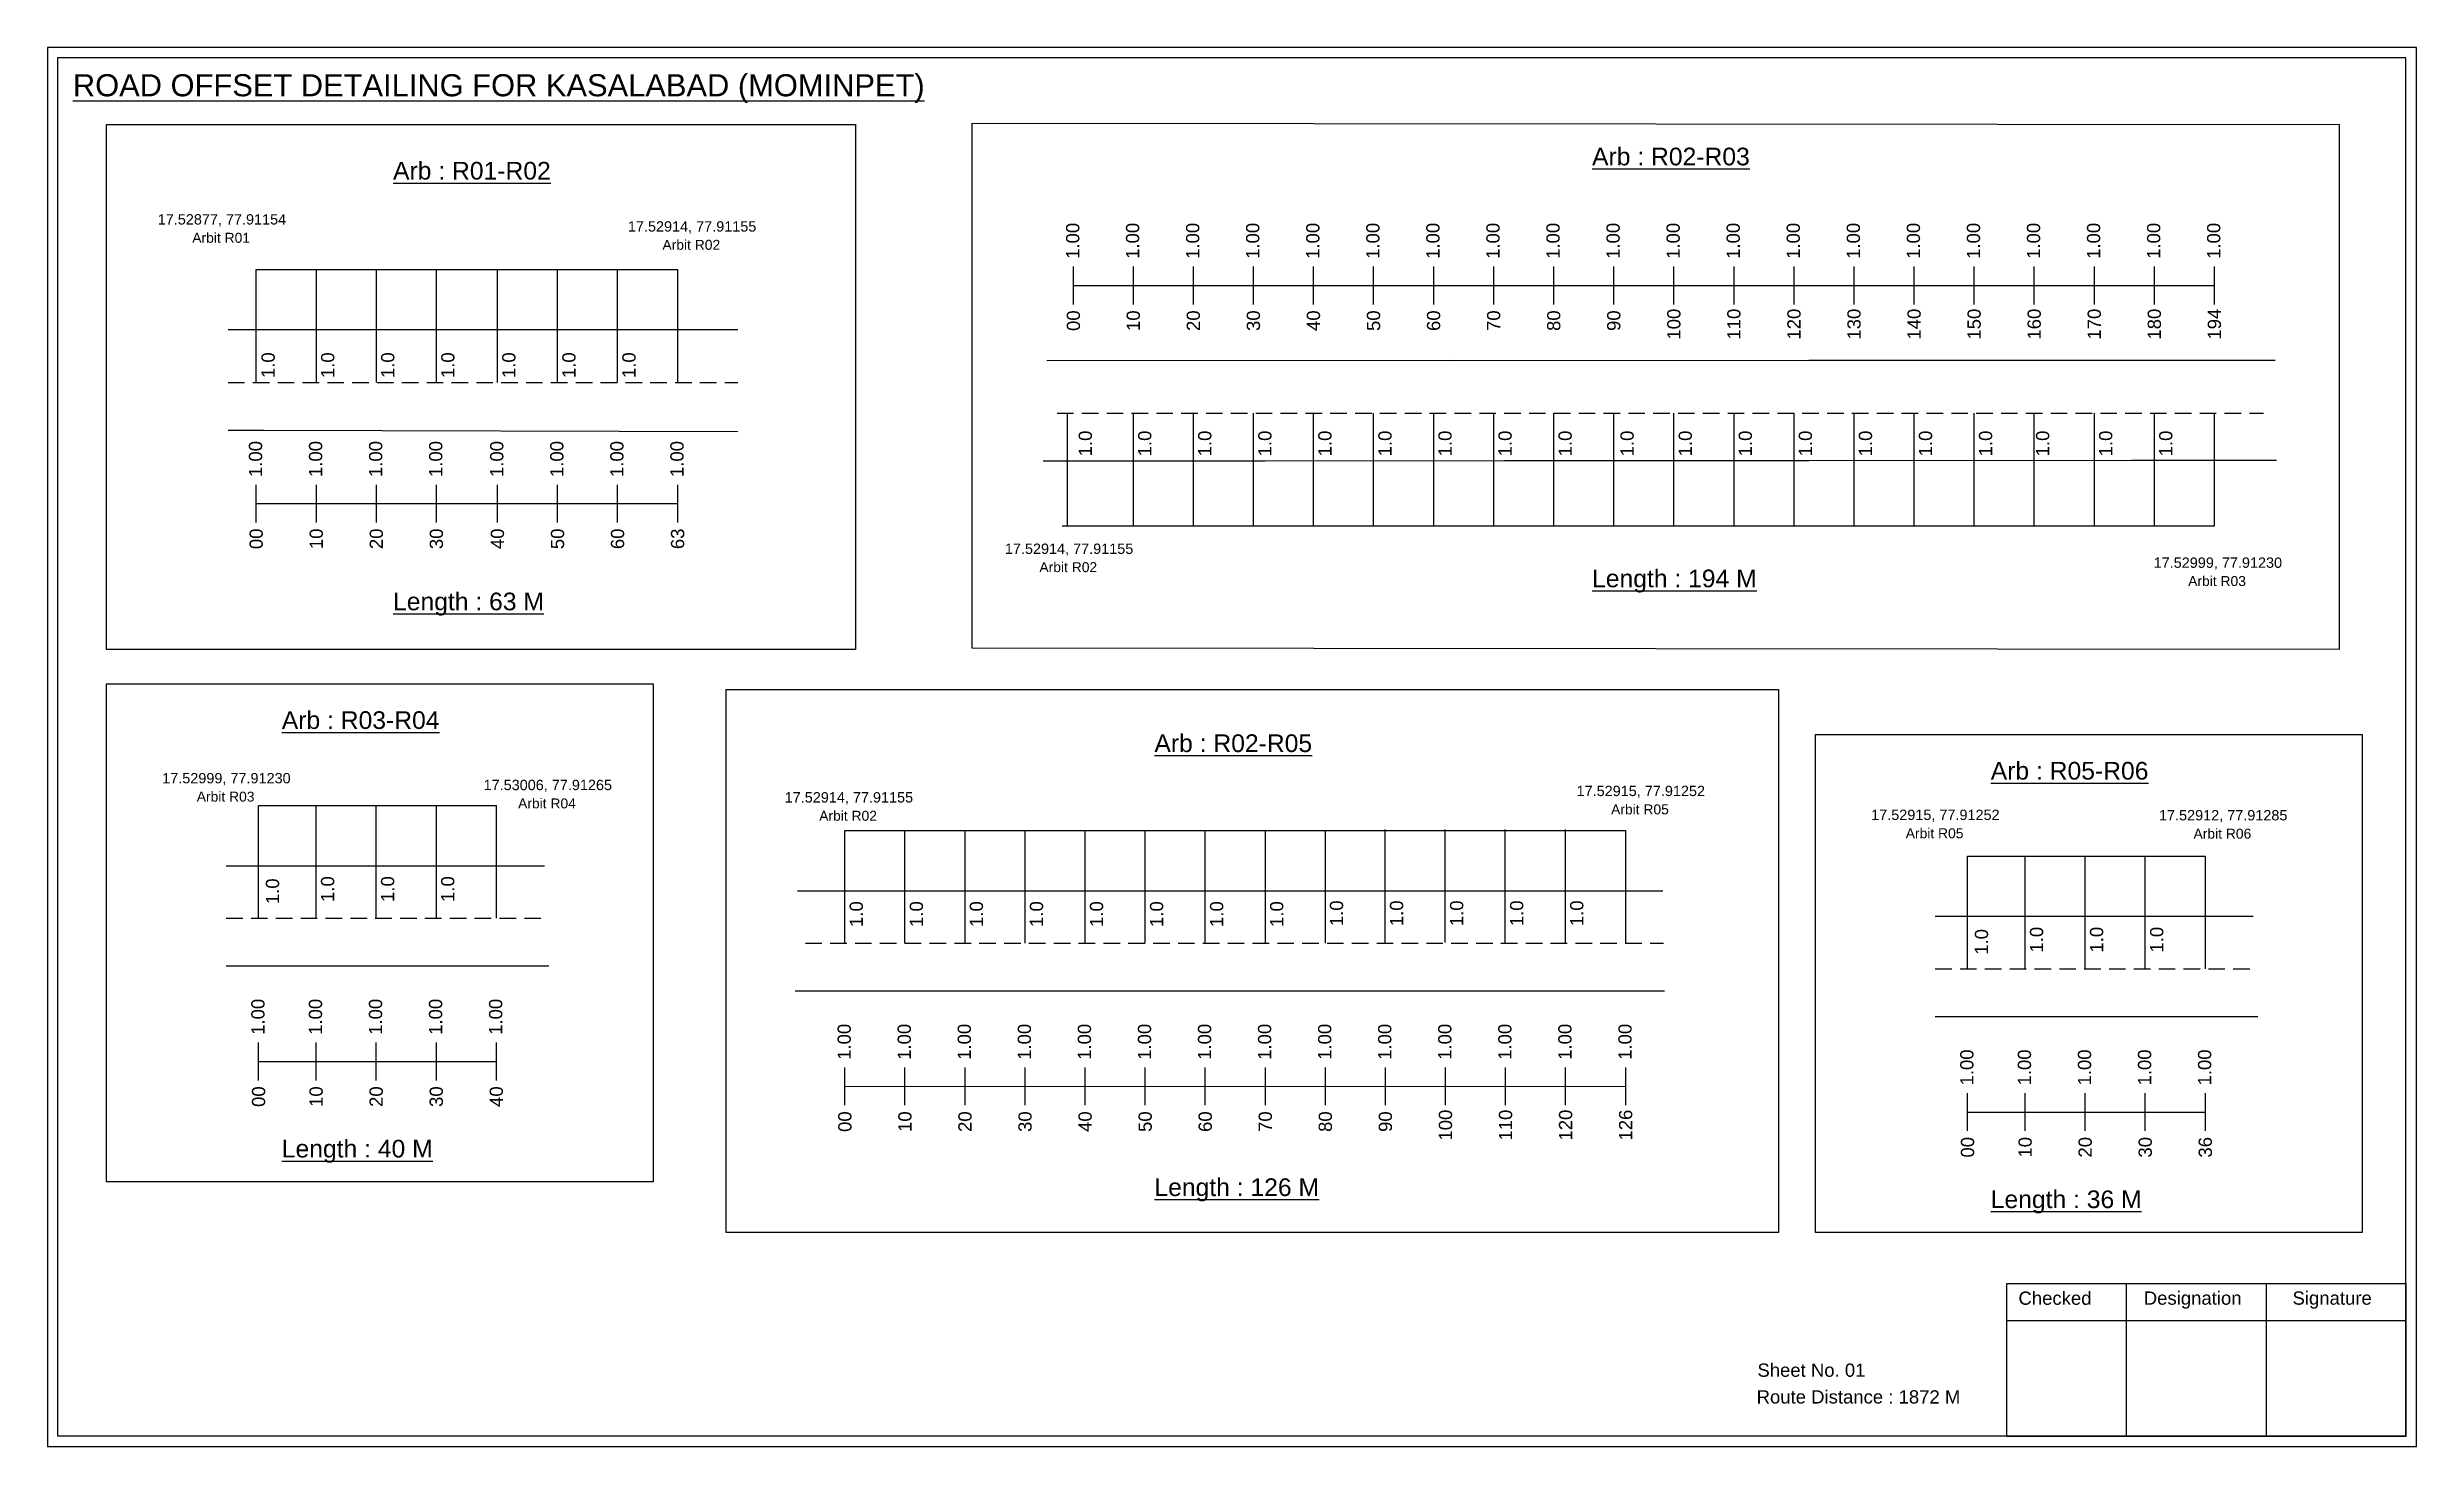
# Model space of a CAD drawing. Header units: inches. Extents: x 657 to 4707, y 164 to 1513.
# Drawn here: x 1299 to 1835, y 164 to 481 of the extents above; entities that cross this region are included whole.
import ezdxf

# ---------------------------------------------------------------- set-up
doc = ezdxf.new("R2010")
doc.units = ezdxf.units.IN
doc.header["$MEASUREMENT"] = 0
doc.linetypes.add('DASHED2', pattern=[0.375, 0.25, -0.125])
for name, color, linetype in [('PDF_Geometry', 7, 'Continuous'), ('PDF_Text', 5, 'Continuous'), ('pipe', 5, 'Continuous')]:
    doc.layers.add(name, color=color, linetype=linetype)
doc.styles.add('PDF Arial', font='arial.ttf')
doc.styles.get("Standard").update_dxf_attribs({"font": 'arial.ttf'})

msp = doc.modelspace()

# ---------------------------------------------------------------- texts
at = {"color": 242, "true_color": 0xcd2027}
for s, height, p in [('%%UROAD OFFSET DETAILING FOR KASALABAD (MOMINPET)', 5, (1304.31, 469.56)), ('%%UArb : R02-R03', 4, (1648.3, 453.93)), ('%%UArb : R01-R02', 4, (1376.8, 450.72)), ('%%ULength : 194 M', 4, (1648.3, 358.43)), ('%%ULength : 63 M', 4, (1376.8, 353.22)), ('%%UArb : R03-R04', 4, (1351.61, 326.36)), ('%%UArb : R02-R05', 4, (1549.2, 321.13)), ('%%UArb : R05-R06', 4, (1738.57, 314.9)), ('%%ULength : 40 M', 4, (1351.61, 229.36)), ('%%ULength : 126 M', 4, (1549.2, 220.63)), ('%%ULength : 36 M', 4, (1738.57, 217.9))]:
    msp.add_text(s, height=height, dxfattribs=at).set_placement(p)
at = {"color": 5}
for s, height, p in [('17.52877, 77.91154', 2.34, (1323.52, 440.54)), ('17.52914, 77.91155', 2.34, (1429.98, 438.94)), ('Arbit R01', 2.246, (1331.34, 436.41)), ('Arbit R02', 2.246, (1437.8, 434.82)), ('17.52914, 77.91155', 2.34, (1515.34, 365.98)), ('17.52999, 77.91230', 2.34, (1775.46, 362.83)), ('Arbit R02', 2.246, (1523.16, 361.86)), ('Arbit R03', 2.246, (1783.28, 358.71)), ('17.52999, 77.91230', 2.34, (1324.53, 314.05)), ('Arbit R03', 2.246, (1332.35, 309.92)), ('17.53006, 77.91265', 2.34, (1397.3, 312.51)), ('17.52914, 77.91155', 2.34, (1465.48, 309.71)), ('17.52915, 77.91252', 2.34, (1644.79, 311.16)), ('Arbit R04', 2.246, (1405.12, 308.38)), ('Arbit R02', 2.246, (1473.3, 305.58)), ('Arbit R05', 2.246, (1652.61, 307.03)), ('17.52915, 77.91252', 2.34, (1711.5, 305.75)), ('17.52912, 77.91285', 2.34, (1776.67, 305.66)), ('Arbit R05', 2.246, (1719.32, 301.62)), ('Arbit R06', 2.246, (1784.49, 301.53))]:
    msp.add_text(s, height=height, dxfattribs=at).set_placement(p)
at = {"color": 217, "true_color": 0x93278f}
for s, p in [('1.00', (1532.2, 432.76)), ('1.00', (1545.76, 432.76)), ('1.00', (1559.36, 432.76)), ('1.00', (1572.96, 432.76)), ('1.00', (1586.56, 432.76)), ('1.00', (1600.16, 432.76)), ('1.00', (1613.76, 432.76)), ('1.00', (1627.36, 432.76)), ('1.00', (1640.96, 432.76)), ('1.00', (1654.56, 432.76)), ('1.00', (1668.16, 432.76)), ('1.00', (1681.76, 432.76)), ('1.00', (1695.36, 432.76)), ('1.00', (1708.96, 432.76)), ('1.00', (1722.56, 432.76)), ('1.00', (1736.16, 432.76)), ('1.00', (1749.76, 432.76)), ('1.00', (1763.36, 432.76)), ('1.00', (1776.96, 432.76)), ('1.00', (1790.56, 432.76)), ('00', (1532.35, 416.44)), ('10', (1545.91, 416.44)), ('20', (1559.51, 416.44)), ('30', (1573.11, 416.44)), ('40', (1586.71, 416.44)), ('50', (1600.31, 416.44)), ('60', (1613.91, 416.44)), ('70', (1627.51, 416.44)), ('80', (1641.11, 416.44)), ('90', (1654.71, 416.44)), ('100', (1668.31, 414.49)), ('110', (1681.91, 414.49)), ('120', (1695.51, 414.49)), ('130', (1709.11, 414.49)), ('140', (1722.71, 414.49)), ('150', (1736.31, 414.49)), ('160', (1749.91, 414.49)), ('170', (1763.51, 414.49)), ('180', (1777.11, 414.49)), ('194', (1790.71, 414.49)), ('1.00', (1347.16, 383.38)), ('1.00', (1360.76, 383.38)), ('1.00', (1374.36, 383.38)), ('1.00', (1387.96, 383.38)), ('1.00', (1401.78, 383.38)), ('1.00', (1415.38, 383.38)), ('1.00', (1428.98, 383.38)), ('1.00', (1442.58, 383.38)), ('00', (1347.31, 367.06)), ('10', (1360.91, 367.06)), ('20', (1374.51, 367.06)), ('30', (1388.11, 367.06)), ('40', (1401.93, 367.06)), ('50', (1415.53, 367.06)), ('60', (1429.13, 367.06)), ('63', (1442.73, 367.06)), ('1.00', (1347.7, 257.12)), ('1.00', (1360.73, 257.12)), ('1.00', (1374.33, 257.12)), ('1.00', (1387.93, 257.12)), ('1.00', (1401.53, 257.12)), ('1.00', (1480.45, 251.46)), ('1.00', (1494.05, 251.46)), ('1.00', (1507.65, 251.46)), ('1.00', (1521.25, 251.46)), ('1.00', (1534.85, 251.46)), ('1.00', (1548.45, 251.46)), ('1.00', (1562.05, 251.46)), ('1.00', (1575.65, 251.46)), ('1.00', (1589.25, 251.46)), ('1.00', (1602.85, 251.46)), ('1.00', (1616.45, 251.46)), ('1.00', (1630.05, 251.46)), ('1.00', (1643.65, 251.46)), ('1.00', (1657.25, 251.46)), ('1.00', (1734.66, 245.66)), ('1.00', (1747.7, 245.66)), ('1.00', (1761.3, 245.66)), ('1.00', (1774.9, 245.66)), ('1.00', (1788.5, 245.66)), ('00', (1347.85, 240.8)), ('10', (1360.88, 240.8)), ('20', (1374.48, 240.8)), ('30', (1388.08, 240.8)), ('40', (1401.68, 240.8)), ('00', (1480.6, 235.14)), ('10', (1494.2, 235.14)), ('20', (1507.8, 235.14)), ('30', (1521.4, 235.14)), ('40', (1535, 235.14)), ('50', (1548.6, 235.14)), ('60', (1562.2, 235.14)), ('70', (1575.8, 235.14)), ('80', (1589.4, 235.14)), ('90', (1603, 235.14)), ('100', (1616.6, 233.19)), ('110', (1630.2, 233.19)), ('120', (1643.8, 233.19)), ('126', (1657.4, 233.19)), ('00', (1734.81, 229.34)), ('10', (1747.85, 229.34)), ('20', (1761.45, 229.34)), ('30', (1775.05, 229.34)), ('36', (1788.65, 229.34))]:
    msp.add_text(s, height=3, rotation=90, dxfattribs=at).set_placement(p)
for p in [(1350.01, 405.78), (1363.5, 405.78), (1377.1, 405.78), (1390.7, 405.78), (1404.52, 405.78), (1418.12, 405.78), (1431.72, 405.78), (1535.05, 388.06), (1548.5, 388.06), (1562.1, 388.06), (1575.7, 388.06), (1589.3, 388.06), (1602.9, 388.06), (1616.5, 388.06), (1630.1, 388.06), (1643.7, 388.06), (1657.73, 388.06), (1670.9, 388.06), (1684.5, 388.06), (1698.1, 388.06), (1711.7, 388.06), (1725.3, 388.06), (1738.9, 388.06), (1751.82, 388.06), (1766.1, 388.06), (1779.7, 388.06), (1351, 286.7), (1363.47, 287.2), (1377.07, 287.2), (1390.67, 287.2), (1483.19, 281.54), (1496.79, 281.54), (1510.39, 281.54), (1523.99, 281.54), (1537.59, 281.54), (1551.19, 281.54), (1564.79, 281.54), (1578.39, 281.54), (1591.93, 281.72), (1605.53, 281.72), (1619.13, 281.72), (1632.73, 281.72), (1646.33, 281.72), (1737.97, 275.24), (1750.44, 275.74), (1764.04, 275.74), (1777.64, 275.74)]:
    msp.add_text('1.0', height=3, rotation=90).set_placement(p)
for s, p in [('Sheet No. 01', (1685.74, 179.72)), ('Route Distance : 1872 M', (1685.56, 173.67))]:
    msp.add_text(s, height=3).set_placement(p)
at = {"layer": 'PDF_Text', "color": 7, "attachment_point": 7, "style": 'PDF Arial'}
for s, insert, char_height in [('Checked', (1744.85, 195.97), 3.001), ('Designation', (1773.23, 195.13), 3.0006), ('Signature', (1806.91, 195.13), 3.001)]:
    msp.add_mtext(s, dxfattribs=dict(at, insert=insert, char_height=char_height))

# ---------------------------------------------------------------- linework, layer by layer
at = {"color": 5}
for p, q in [((1345.84, 430.32), (1441.25, 430.32)), ((1528.35, 372.32), (1789.24, 372.32)), ((1346.37, 309.06), (1400.21, 309.06)), ((1479.12, 303.4), (1655.92, 303.4)), ((1733.34, 297.6), (1787.17, 297.6))]:
    msp.add_line(p, q, dxfattribs=at)
for p, q in [((1345.84, 404.78), (1345.84, 430.32)), ((1359.44, 404.78), (1359.44, 430.32)), ((1373.04, 404.78), (1373.04, 430.32)), ((1386.64, 404.78), (1386.64, 430.32)), ((1400.45, 404.78), (1400.45, 430.32)), ((1414.05, 404.78), (1414.05, 430.32)), ((1427.65, 404.78), (1427.65, 430.32)), ((1441.25, 404.78), (1441.25, 430.32)), ((1454.85, 416.67), (1339.43, 416.67)), ((1615.8, 409.74), (1524.86, 409.7)), ((1615.8, 409.74), (1697.37, 409.82)), ((1697.37, 409.82), (1802.97, 409.86)), ((1529.55, 372.32), (1529.55, 397.86)), ((1544.44, 372.32), (1544.44, 397.86)), ((1558.04, 372.32), (1558.04, 397.86)), ((1571.64, 372.32), (1571.64, 397.86)), ((1585.24, 372.32), (1585.24, 397.86)), ((1598.84, 372.32), (1598.84, 397.86)), ((1612.44, 372.32), (1612.44, 397.86)), ((1626.04, 372.32), (1626.04, 397.86)), ((1639.64, 372.32), (1639.64, 397.86)), ((1653.24, 372.32), (1653.24, 397.86)), ((1666.84, 372.32), (1666.84, 397.86)), ((1680.44, 372.32), (1680.44, 397.86)), ((1694.04, 372.32), (1694.04, 397.86)), ((1707.64, 372.32), (1707.64, 397.86)), ((1721.24, 372.32), (1721.24, 397.86)), ((1734.84, 372.32), (1734.84, 397.86)), ((1748.44, 372.32), (1748.44, 397.86)), ((1762.04, 372.32), (1762.04, 397.86)), ((1775.64, 372.32), (1775.64, 397.86)), ((1789.24, 372.32), (1789.24, 397.86)), ((1339.43, 393.98), (1347.48, 393.98)), ((1347.48, 393.98), (1454.85, 393.68)), ((1523.98, 387.06), (1574.26, 387.06)), ((1570.71, 387.06), (1628.46, 387.09)), ((1628.46, 387.09), (1697.37, 387.13)), ((1697.37, 387.13), (1770.41, 387.18)), ((1770.41, 387.18), (1803.28, 387.21)), ((1346.37, 283.52), (1346.37, 309.06)), ((1359.41, 283.52), (1359.41, 309.06)), ((1373.01, 283.52), (1373.01, 309.06)), ((1386.61, 283.52), (1386.61, 309.06)), ((1400.21, 283.52), (1400.21, 309.06)), ((1479.12, 277.86), (1479.12, 303.4)), ((1492.72, 277.86), (1492.72, 303.4)), ((1506.32, 277.86), (1506.32, 303.4)), ((1519.92, 277.86), (1519.92, 303.4)), ((1533.52, 277.86), (1533.52, 303.4)), ((1547.12, 277.86), (1547.12, 303.4)), ((1560.72, 277.86), (1560.72, 303.4)), ((1574.32, 277.86), (1574.32, 303.4)), ((1587.92, 277.86), (1587.92, 303.4)), ((1601.46, 278.05), (1601.46, 303.58)), ((1615.06, 278.05), (1615.06, 303.58)), ((1628.66, 278.05), (1628.66, 303.58)), ((1642.26, 278.05), (1642.26, 303.58)), ((1655.92, 277.86), (1655.92, 303.4)), ((1339.03, 295.41), (1411.06, 295.41)), ((1733.34, 272.07), (1733.34, 297.6)), ((1746.37, 272.07), (1746.37, 297.6)), ((1759.97, 272.07), (1759.97, 297.6)), ((1773.57, 272.07), (1773.57, 297.6)), ((1787.17, 272.07), (1787.17, 297.6)), ((1468.42, 289.75), (1664.3, 289.75)), ((1725.99, 283.95), (1798.02, 283.95)), ((1339.03, 272.72), (1412.06, 272.72)), ((1467.88, 267.06), (1664.72, 267.1)), ((1725.99, 261.26), (1799.02, 261.26))]:
    msp.add_line(p, q)
at = {"color": 217, "true_color": 0x93278f}
for p, q in [((1530.87, 422.47), (1530.87, 431.02)), ((1544.44, 422.47), (1544.44, 431.02)), ((1558.04, 422.47), (1558.04, 431.02)), ((1571.64, 422.47), (1571.64, 431.02)), ((1585.24, 422.47), (1585.24, 431.02)), ((1598.84, 422.47), (1598.84, 431.02)), ((1612.44, 422.47), (1612.44, 431.02)), ((1626.04, 422.47), (1626.04, 431.02)), ((1639.64, 422.47), (1639.64, 431.02)), ((1653.24, 422.47), (1653.24, 431.02)), ((1666.84, 422.47), (1666.84, 431.02)), ((1680.44, 422.47), (1680.44, 431.02)), ((1694.04, 422.47), (1694.04, 431.02)), ((1707.64, 422.47), (1707.64, 431.02)), ((1721.24, 422.47), (1721.24, 431.02)), ((1734.84, 422.47), (1734.84, 431.02)), ((1748.44, 422.47), (1748.44, 431.02)), ((1762.04, 422.47), (1762.04, 431.02)), ((1775.64, 422.47), (1775.64, 431.02)), ((1789.24, 422.47), (1789.24, 431.02)), ((1530.87, 426.74), (1789.24, 426.74)), ((1345.84, 373.09), (1345.84, 381.65)), ((1359.44, 373.09), (1359.44, 381.65)), ((1373.04, 373.09), (1373.04, 381.65)), ((1386.64, 373.09), (1386.64, 381.65)), ((1400.45, 373.09), (1400.45, 381.65)), ((1414.05, 373.09), (1414.05, 381.65)), ((1427.65, 373.09), (1427.65, 381.65)), ((1441.25, 373.09), (1441.25, 381.65)), ((1345.84, 377.36), (1441.25, 377.42)), ((1346.37, 246.82), (1346.37, 255.38)), ((1359.41, 246.82), (1359.41, 255.38)), ((1373.01, 246.82), (1373.01, 255.38)), ((1386.61, 246.82), (1386.61, 255.38)), ((1400.21, 246.82), (1400.21, 255.38)), ((1346.37, 251.09), (1400.21, 251.11)), ((1479.12, 241.17), (1479.12, 249.72)), ((1492.72, 241.17), (1492.72, 249.72)), ((1506.32, 241.17), (1506.32, 249.72)), ((1519.92, 241.17), (1519.92, 249.72)), ((1533.52, 241.17), (1533.52, 249.72)), ((1547.12, 241.17), (1547.12, 249.72)), ((1560.72, 241.17), (1560.72, 249.72)), ((1574.32, 241.17), (1574.32, 249.72)), ((1587.92, 241.17), (1587.92, 249.72)), ((1601.52, 241.17), (1601.52, 249.72)), ((1615.12, 241.17), (1615.12, 249.72)), ((1628.72, 241.17), (1628.72, 249.72)), ((1642.32, 241.17), (1642.32, 249.72)), ((1655.92, 241.17), (1655.92, 249.72)), ((1479.12, 245.43), (1655.92, 245.49)), ((1733.34, 235.37), (1733.34, 243.92)), ((1746.37, 235.37), (1746.37, 243.92)), ((1759.97, 235.37), (1759.97, 243.92)), ((1773.57, 235.37), (1773.57, 243.92)), ((1787.17, 235.37), (1787.17, 243.92)), ((1733.34, 239.64), (1787.17, 239.65))]:
    msp.add_line(p, q, dxfattribs=at)
at = {"linetype": 'DASHED2', "ltscale": 15}
for p, q in [((1339.43, 404.78), (1454.85, 404.78)), ((1527.15, 397.86), (1800.3, 397.86)), ((1339.03, 283.52), (1411.56, 283.52)), ((1470.17, 277.86), (1664.45, 277.86)), ((1725.99, 272.07), (1798.52, 272.07))]:
    msp.add_line(p, q, dxfattribs=at)
for points in [[(1311.91, 463.15), (1481.52, 463.15), (1481.52, 344.33), (1311.91, 344.33)], [(1507.97, 463.51), (1817.47, 463.15), (1817.47, 344.33), (1507.97, 344.68)], [(1311.91, 336.54), (1435.71, 336.54), (1435.71, 223.86), (1311.91, 223.86)], [(1698.87, 325.08), (1822.68, 325.08), (1822.68, 212.4), (1698.87, 212.4)]]:
    msp.add_lwpolyline(points, close=True)
at = {"layer": 'PDF_Geometry'}
for points in [[(1298.53, 480.63), (1298.53, 163.92), (1835.01, 163.92), (1835.01, 480.63)], [(1300.86, 478.3), (1300.86, 166.34), (1832.59, 166.34), (1832.59, 478.3)]]:
    msp.add_lwpolyline(points, close=True, dxfattribs=at)
at = {"layer": 'PDF_Geometry', "color": 242, "true_color": 0xcc1f26}
msp.add_lwpolyline([(1832.59, 166.24), (1742.24, 166.24), (1742.24, 200.86), (1832.59, 200.86)], close=True, dxfattribs=at)
for points in [[(1769.23, 200.86), (1769.23, 166.24)], [(1800.95, 200.86), (1800.95, 166.24)], [(1742.24, 192.48), (1832.59, 192.48)]]:
    msp.add_lwpolyline(points, dxfattribs=at)
at = {"layer": 'pipe', "color": 0}
msp.add_lwpolyline([(1452.22, 335.26), (1690.54, 335.26), (1690.54, 212.4), (1452.22, 212.4)], close=True, dxfattribs=at)

msp.set_redraw_order([(e.dxf.handle, doc.entitydb.next_handle()) for e in msp.query("TEXT MTEXT ATTDEF DIMENSION ARC_DIMENSION")])  # texts and dimensions are drawn at this point

doc.saveas('drawing.dxf')
